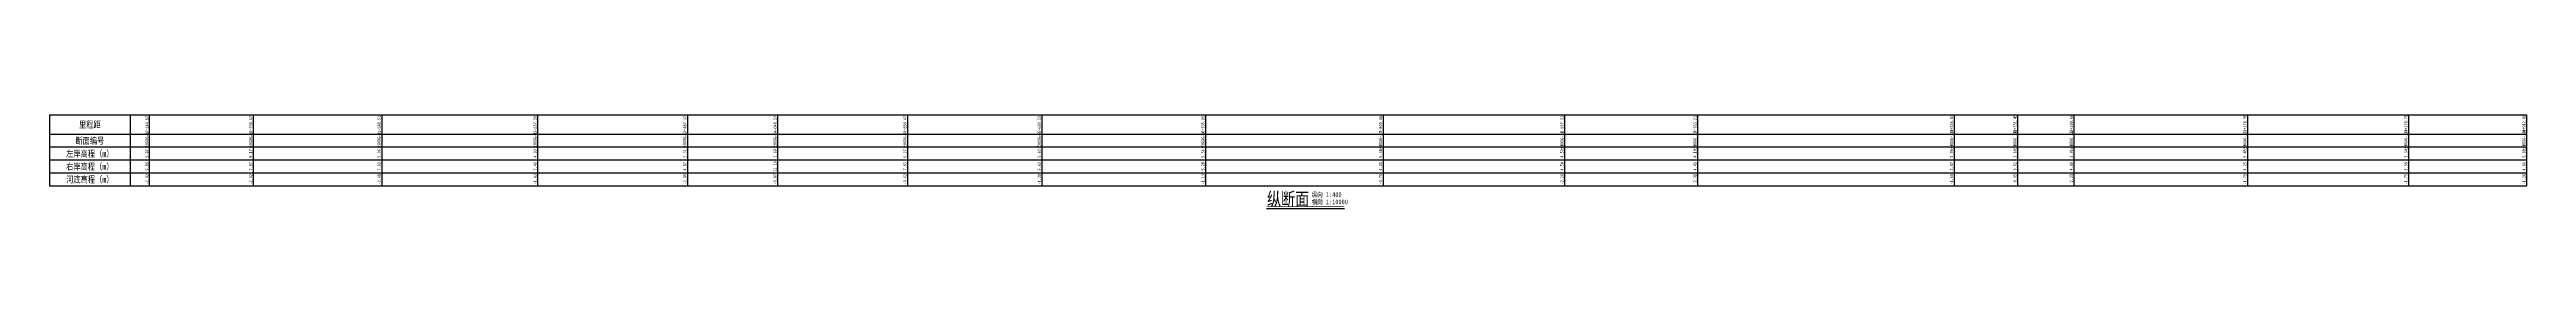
# Model space of a CAD drawing. Extents: x 529382 to 535123, y 3419405 to 3423811.
# Drawn here: x 533584 to 535123, y 3419967 to 3420025 of the extents above; entities that cross this region are included whole.
import ezdxf
from ezdxf.enums import TextEntityAlignment as Align

# ---------------------------------------------------------------- set-up
doc = ezdxf.new("R2010")
doc.units = 0
doc.header["$LTSCALE"] = 0.5
doc.layers.add('tab', color=9, linetype='CONTINUOUS')
doc.styles.add('HZ', font='fangsong_GB2312.ttf', dxfattribs={"width": 0.8})

msp = doc.modelspace()

# ---------------------------------------------------------------- linework, layer by layer
at = {"layer": 'tab'}
for p, q in [((533584.5, 3420025.2), (535123.3, 3420025.2)), ((533584.5, 3420025.2), (533584.5, 3419981.2)), ((533584.5, 3420013.2), (535123.3, 3420013.2)), ((533634.5, 3420025.2), (533634.5, 3419981.2)), ((533646.5, 3419981.2), (533646.5, 3420025.2)), ((533711, 3420025.2), (533711, 3419981.2)), ((533790.8, 3420025.2), (533790.8, 3419981.2)), ((533887.7, 3420025.2), (533887.7, 3419981.2)), ((533980.7, 3420025.2), (533980.7, 3419981.2)), ((534036.8, 3420025.2), (534036.8, 3419981.2)), ((534117.4, 3420025.2), (534117.4, 3419981.2)), ((534200.9, 3420025.2), (534200.9, 3419981.2)), ((534302.6, 3420025.2), (534302.6, 3419981.2)), ((534412.9, 3420025.2), (534412.9, 3419981.2)), ((534525.7, 3420025.2), (534525.7, 3419981.2)), ((534608.3, 3420025.2), (534608.3, 3419981.2)), ((534767.7, 3420025.2), (534767.7, 3419981.2)), ((534807.1, 3420025.2), (534807.1, 3419981.2)), ((534842.1, 3420025.2), (534842.1, 3419981.2)), ((534949.9, 3420025.2), (534949.9, 3419981.2)), ((535049.9, 3420025.2), (535049.9, 3419981.2)), ((535123.3, 3420025.2), (535123.3, 3419981.2)), ((533584.5, 3420005.2), (535123.3, 3420005.2)), ((533584.5, 3419997.2), (535123.3, 3419997.2)), ((533584.5, 3419989.2), (535123.3, 3419989.2)), ((533584.5, 3419981.2), (535123.3, 3419981.2))]:
    msp.add_line(p, q, dxfattribs=at)
at = {"layer": 'tab', "color": 9, "const_width": 0.5, "flags": 128}
msp.add_lwpolyline([(534340.6, 3419968.2), (534388.9, 3419968.2)], dxfattribs=at)
at = {"layer": 'tab', "color": 9, "flags": 128}
msp.add_lwpolyline([(534340.6, 3419967.2), (534388.9, 3419967.2)], dxfattribs=at)

# ---------------------------------------------------------------- texts
at = {"layer": 'tab', "color": 3, "style": 'HZ', "width": 0.8}
for s, height, p in [('断面编号', 4, (533609.5, 3420009.2)), ('里程距', 4, (533609.5, 3420019.2)), ('左岸高程（m）', 4, (533609.5, 3420001.2)), ('右岸高程（m）', 4, (533609.5, 3419993.2)), ('河底高程（m）', 4, (533609.5, 3419985.2)), ('纵断面', 8, (534353.9, 3419973.2))]:
    msp.add_text(s, height=height, dxfattribs=at).set_placement(p, align=Align.MIDDLE)
for s, p in [('长HXXG-1', (533646.5, 3420009.2)), ('0+144.67', (533646.5, 3420019.2)), ('长HXXG-2', (533711, 3420009.2)), ('0+790.07', (533711, 3420019.2)), ('长HXXG-3', (533790.8, 3420009.2)), ('1+588.51', (533790.8, 3420019.2)), ('长HXXG-4', (533887.7, 3420009.2)), ('2+557.50', (533887.7, 3420019.2)), ('长HXXG-5', (533980.7, 3420009.2)), ('3+487.37', (533980.7, 3420019.2)), ('长HXXG-6', (534036.8, 3420009.2)), ('4+048.57', (534036.8, 3420019.2)), ('长HXXG-7', (534117.4, 3420009.2)), ('4+854.47', (534117.4, 3420019.2)), ('长HXXG-8', (534200.9, 3420009.2)), ('5+689.53', (534200.9, 3420019.2)), ('长HXXG-9', (534302.6, 3420009.2)), ('6+705.95', (534302.6, 3420019.2)), ('长HXXG-10', (534412.9, 3420009.2)), ('7+809.46', (534412.9, 3420019.2)), ('长HXXG-11', (534525.7, 3420009.2)), ('8+937.31', (534525.7, 3420019.2)), ('长HXXG-12', (534608.3, 3420009.2)), ('9+763.21', (534608.3, 3420019.2)), ('长HXXG-13', (534767.7, 3420009.2)), ('11+356.63', (534767.7, 3420019.2)), ('长HXXG-14', (534807.1, 3420009.2)), ('11+751.45', (534807.1, 3420019.2)), ('长HXXG-15', (534842.1, 3420009.2)), ('12+100.66', (534842.1, 3420019.2)), ('长HXXG-16', (534949.9, 3420009.2)), ('13+178.96', (534949.9, 3420019.2)), ('长HXXG-17', (535049.9, 3420009.2)), ('14+178.78', (535049.9, 3420019.2)), ('长HXXG-18', (535123.3, 3420009.2)), ('14+912.86', (535123.3, 3420019.2)), ('5.87', (533646.5, 3420001.2)), ('5.86', (533646.5, 3419993.2)), ('9.17', (533711, 3420001.2)), ('7.97', (533711, 3419993.2)), ('5.06', (533790.8, 3420001.2)), ('7.03', (533790.8, 3419993.2)), ('4.93', (533887.7, 3420001.2)), ('7.40', (533887.7, 3419993.2)), ('5.31', (533980.7, 3420001.2)), ('4.87', (533980.7, 3419993.2)), ('7.69', (534036.8, 3420001.2)), ('11.19', (534036.8, 3419993.2)), ('6.27', (534117.4, 3420001.2)), ('7.63', (534117.4, 3419993.2)), ('5.63', (534200.9, 3420001.2)), ('5.62', (534200.9, 3419993.2)), ('5.56', (534302.6, 3420001.2)), ('5.28', (534302.6, 3419993.2)), ('5.38', (534412.9, 3420001.2)), ('4.26', (534412.9, 3419993.2)), ('4.53', (534525.7, 3420001.2)), ('4.58', (534525.7, 3419993.2)), ('4.10', (534608.3, 3420001.2)), ('4.43', (534608.3, 3419993.2)), ('3.95', (534767.7, 3420001.2)), ('2.87', (534767.7, 3419993.2)), ('3.66', (534807.1, 3420001.2)), ('3.62', (534807.1, 3419993.2)), ('3.91', (534842.1, 3420001.2)), ('4.89', (534842.1, 3419993.2)), ('9.45', (534949.9, 3420001.2)), ('4.25', (534949.9, 3419993.2)), ('3.34', (535049.9, 3420001.2)), ('3.58', (535049.9, 3419993.2)), ('5.00', (535123.3, 3420001.2)), ('4.86', (535123.3, 3419993.2)), ('-2.42', (533646.5, 3419985.2)), ('-2.02', (533711, 3419985.2)), ('-2.08', (533790.8, 3419985.2)), ('-1.83', (533887.7, 3419985.2)), ('-2.30', (533980.7, 3419985.2)), ('-0.87', (534036.8, 3419985.2)), ('-0.62', (534117.4, 3419985.2)), ('-1.21', (534200.9, 3419985.2)), ('-1.13', (534302.6, 3419985.2)), ('-0.70', (534412.9, 3419985.2)), ('-2.28', (534525.7, 3419985.2)), ('-2.31', (534608.3, 3419985.2)), ('-1.68', (534767.7, 3419985.2)), ('-0.95', (534807.1, 3419985.2)), ('-2.23', (534842.1, 3419985.2)), ('-1.79', (534949.9, 3419985.2)), ('-1.75', (535049.9, 3419985.2)), ('-1.26', (535123.3, 3419985.2))]:
    msp.add_text(s, height=2, rotation=90, dxfattribs=at).set_placement(p, align=Align.BOTTOM_CENTER)
for s, p in [('纵向 1:400', (534368.7, 3419974.2)), ('横向 1:10000', (534368.7, 3419969.7))]:
    msp.add_text(s, height=3, dxfattribs=at).set_placement(p)

doc.saveas('drawing.dxf')
